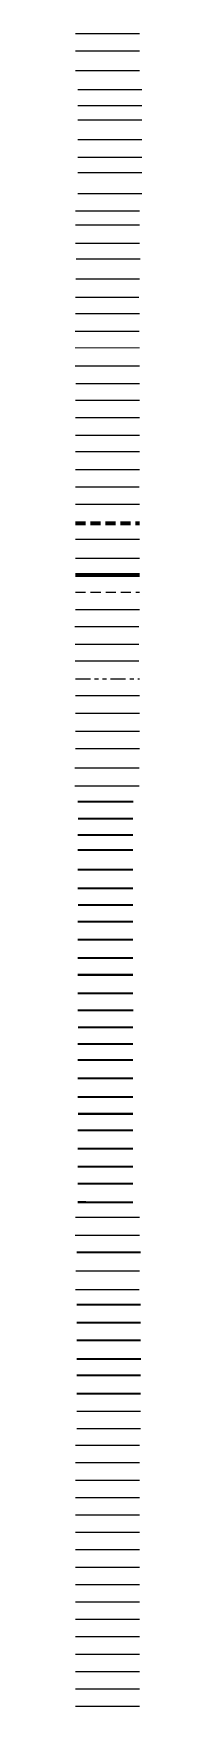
# Model space of a CAD drawing. Header units: feet. Extents: x -18 to 369, y -48 to 98.
# Drawn here: x -12.14 to -10.47, y -48.24 to -6.7 of the extents above; entities that cross this region are included whole.
import ezdxf
from ezdxf.lldxf.tags import DXFTag

# ---------------------------------------------------------------- set-up
doc = ezdxf.new("R2010")
doc.units = ezdxf.units.FT
doc.header["$MEASUREMENT"] = 0
for name, pattern in [('DASHED2', [0.375, 0.25, -0.125]), ('HIDDEN', [0.375, 0.25, -0.125]), ('PHANTOM4', [0.6875, 0.3125, 0.0625, -0.0625, 0.0625, -0.0625, 0.0625, -0.0625])]:
    doc.linetypes.add(name, pattern=pattern)
for name, color, linetype in [('PV-AC-TRENCH', 12, 'ACTR'), ('PV-AG-DC1', 142, 'DC1'), ('PV-AG-DC2', 142, 'AGDC2'), ('PV-AG-DC3', 142, 'AGDC3'), ('PV-AG-DC4', 142, 'AGDC4'), ('PV-AG-LV1', 12, 'AGLV1'), ('PV-AG-LV2', 12, 'AGLV2'), ('PV-AUTOTABLES', 7, 'Continuous'), ('PV-CAB', 102, 'CAB'), ('PV-CABL-120V', 14, '120V'), ('PV-CABL-208V', 14, '208V'), ('PV-CABL-480V', 14, '480V'), ('PV-CABL-FO', 130, 'FIBER'), ('PV-CABL-FO2', 210, 'FO ROUTING #2'), ('PV-CABL-FO3', 80, 'FO ROUTING #3'), ('PV-CABL-FO4', 170, 'FO ROUTING #4'), ('PV-CABL-G1', 159, 'G1'), ('PV-CABL-G2', 104, 'G2'), ('PV-CABL-G3', 112, 'G3'), ('PV-CABL-G4', 64, 'G4'), ('PV-CABL-MV1', 170, 'MV ROUTING #1'), ('PV-CABL-MV10', 130, 'MV ROUTING #10'), ('PV-CABL-MV11', 170, 'MV ROUTING #11'), ('PV-CABL-MV12', 210, 'MV ROUTING #12'), ('PV-CABL-MV13', 170, 'MV ROUTING #13'), ('PV-CABL-MV14', 80, 'MV ROUTING #14'), ('PV-CABL-MV15', 210, 'MV ROUTING #15'), ('PV-CABL-MV16', 10, 'MV ROUTING #16'), ('PV-CABL-MV17', 130, 'MV ROUTING #17'), ('PV-CABL-MV18', 170, 'MV ROUTING #18'), ('PV-CABL-MV19', 80, 'MV ROUTING #19'), ('PV-CABL-MV2', 80, 'MV ROUTING #2'), ('PV-CABL-MV20', 210, 'MV ROUTING #20'), ('PV-CABL-MV21', 10, 'MV ROUTING #21'), ('PV-CABL-MV22', 130, 'MV ROUTING #22'), ('PV-CABL-MV23', 170, 'MV ROUTING #23'), ('PV-CABL-MV24', 210, 'MV ROUTING #24'), ('PV-CABL-MV3', 210, 'MV ROUTING #3'), ('PV-CABL-MV4', 10, 'MV ROUTING #4'), ('PV-CABL-MV5', 130, 'MV ROUTING #5'), ('PV-CABL-MV6', 170, 'MV ROUTING #6'), ('PV-CABL-MV7', 80, 'MV ROUTING #7'), ('PV-CABL-MV8', 210, 'MV ROUTING #8'), ('PV-CABL-MV9', 10, 'MV ROUTING #9'), ('PV-CATV5', 122, 'CATV5'), ('PV-CATV6', 122, 'CATV6'), ('PV-COMM-CU', 42, 'DASHED2'), ('PV-COMM-EQUIP', 52, 'COMMUNICATION'), ('PV-DC-CABL-UG', 6, 'DC ROUTING'), ('PV-DC-EQUP', 22, 'Continuous'), ('PV-DC-TRENCH', 12, 'DCTR'), ('PV-EQUIPM', 255, 'Continuous'), ('PV-GRND-CONN', 94, 'Continuous'), ('PV-HARN', 94, 'Continuous'), ('PV-HR', 74, 'Continuous'), ('PV-INSTRUMENTATION', 7, 'Continuous'), ('PV-INV-PCS', 7, 'Continuous'), ('PV-LBDCMB-BOUNDARY', 7, 'Continuous'), ('PV-LV-EQUP', 212, 'Continuous'), ('PV-LV-TRENCH', 12, 'LVTR'), ('PV-MESS-CABL', 102, 'MESSENGER'), ('PV-MOD-TYP1a', 253, 'Continuous'), ('PV-MOD-TYP1b', 253, 'Continuous'), ('PV-MOD-TYP1c', 253, 'Continuous'), ('PV-MOD-TYP1d', 253, 'Continuous'), ('PV-MOD-TYP2a', 251, 'Continuous'), ('PV-MOD-TYP2b', 251, 'Continuous'), ('PV-MOD-TYP2c', 251, 'Continuous'), ('PV-MOD-TYP2d', 251, 'Continuous'), ('PV-MOD-TYP3a', 250, 'Continuous'), ('PV-MOD-TYP3b', 250, 'Continuous'), ('PV-MOD-TYP3c', 250, 'Continuous'), ('PV-MOD-TYP3d', 250, 'Continuous'), ('PV-MOD-TYP4a', 254, 'Continuous'), ('PV-MOD-TYP4b', 254, 'Continuous'), ('PV-MOD-TYP4c', 254, 'Continuous'), ('PV-MOD-TYP4d', 254, 'Continuous'), ('PV-MV-EQUIP', 162, 'Continuous'), ('PV-OH-MV', 10, 'OVERHEAD'), ('PV-PCS-PAD', 152, 'Continuous'), ('PV-RACK', 132, 'Continuous'), ('PV-SCH-40', 132, 'Continuous'), ('PV-SCH80', 212, 'HIDDEN'), ('PV-TRNK', 212, 'PHANTOM4'), ('PV-UG-DC1', 190, 'UGDC1'), ('PV-UG-DC2', 190, 'UGDC2'), ('PV-UG-DC3', 190, 'UGDC3'), ('PV-UG-DC4', 190, 'UGDC4'), ('PV-UG-LV1', 122, 'UGLV1'), ('PV-UG-LV2', 122, 'UGLV2'), ('PV-VNDR', 8, 'Continuous'), ('PV-WIRE MANAGEMENT', 132, 'Continuous'), ('X-REF', 7, 'Continuous')]:
    doc.layers.add(name, color=color, linetype=linetype)
for name, color, linetype, lineweight in [('PV-FENCE', 5, 'FENCELINE1', 20), ('PV-PCS BOUNDARY', 224, 'DASHED2', 90), ('PV-REGION BOUNDARIES', 232, 'Continuous', 90)]:
    doc.layers.add(name, color=color, linetype=linetype, lineweight=lineweight)
doc.layers.add('VP', color=31, linetype='Continuous', plot=False)
doc.styles.add('NEI-A', font='arial.ttf')
doc.styles.get("Standard").update_dxf_attribs({"font": 'arial.ttf'})
tags = doc.linetypes.add('120V', pattern='A,0.176989,-0.050727,["120V",NEI-A,S=0.1,R=0,X=0,Y=-0.05],-0.379482,0.176989', length=0.784187).pattern_tags.tags
tags[6] = DXFTag(74, 10)
tags = doc.linetypes.add('208V', pattern='A,0.176989,-0.050727,["208V",NEI-A,S=0.1,R=0,X=0,Y=-0.05],-0.379482,0.176989', length=0.784187).pattern_tags.tags
tags[6] = DXFTag(74, 10)
tags = doc.linetypes.add('480V', pattern='A,0.176989,-0.050727,["480V",NEI-A,S=0.1,R=0,X=0,Y=-0.05],-0.379482,0.176989', length=0.784187).pattern_tags.tags
tags[6] = DXFTag(74, 10)
tags = doc.linetypes.add('ACTR', pattern='A,0.176989,-0.00441,["AC TR",NEI-A,S=0.1,R=0,X=0,Y=-0.05],-0.425798,0.176989', length=0.784186).pattern_tags.tags
tags[6] = DXFTag(74, 10)
tags = doc.linetypes.add('AGDC2', pattern='A,0.176989,-0.035266,["DC2",NEI-A,S=0.1,R=0,X=0,Y=-0.05],-0.314734,0.176989', length=0.703978).pattern_tags.tags
tags[6] = DXFTag(74, 10)
tags = doc.linetypes.add('AGDC3', pattern='A,0.176989,-0.035266,["DC3",NEI-A,S=0.1,R=0,X=0,Y=-0.05],-0.314734,0.176989', length=0.703978).pattern_tags.tags
tags[6] = DXFTag(74, 10)
tags = doc.linetypes.add('AGDC4', pattern='A,0.176989,-0.035266,["DC4",NEI-A,S=0.1,R=0,X=0,Y=-0.05],-0.314734,0.176989', length=0.703978).pattern_tags.tags
tags[6] = DXFTag(74, 10)
tags = doc.linetypes.add('AGLV1', pattern='A,0.176989,-0.050716,["LV1",NEI-A,S=0.1,R=0,X=0,Y=-0.05],-0.299284,0.176989', length=0.703978).pattern_tags.tags
tags[6] = DXFTag(74, 10)
tags = doc.linetypes.add('AGLV2', pattern='A,0.176989,-0.050716,["LV2",NEI-A,S=0.1,R=0,X=0,Y=-0.05],-0.299284,0.176989', length=0.703978).pattern_tags.tags
tags[6] = DXFTag(74, 10)
tags = doc.linetypes.add('CAB', pattern='A,0.176989,-0.031378,["CAB",NEI-A,S=0.1,R=0,X=0,Y=-0.05],-0.318622,0.176989', length=0.703978).pattern_tags.tags
tags[6] = DXFTag(74, 10)
tags = doc.linetypes.add('CATV5', pattern='A,0.18216,-0.054518,["CATV5",NEI-A,S=0.1,R=0,X=0,Y=-0.05],-0.505136,0.176989', length=0.918803).pattern_tags.tags
tags[6] = DXFTag(74, 10)
tags = doc.linetypes.add('CATV6', pattern='A,0.18216,-0.054518,["CATV6",NEI-A,S=0.1,R=0,X=0,Y=-0.05],-0.505136,0.176989', length=0.918803).pattern_tags.tags
tags[6] = DXFTag(74, 10)
tags = doc.linetypes.add('COMMS', pattern='A,0,-2.4e-05,0.176985,-0.034911,["COMMS",NEI-A,S=0.1,R=0.359014,X=0,Y=-0.049632],-0.572284,0.176985,-4e-06', length=0.961193).pattern_tags.tags
tags[10] = DXFTag(74, 10)
doc.linetypes.add('COMMUNICATION', pattern='A,0.45,-0.25,["COM",Standard,S=0.1,R=0,X=-0.15,Y=-0.05],-0.3', length=1)
tags = doc.linetypes.add('DC ROUTING', pattern='A,1,-0.25,0,0.1,-0.25,["DC",NEI-A,S=0.5,R=0,X=0,Y=-0.2],-1.99', length=3.59).pattern_tags.tags
tags[12] = DXFTag(74, 10)
tags = doc.linetypes.add('DC1', pattern='A,0.176989,-0.035266,["DC1",NEI-A,S=0.1,R=0,X=0,Y=-0.05],-0.314734,0.176989', length=0.703978).pattern_tags.tags
tags[6] = DXFTag(74, 10)
tags = doc.linetypes.add('DCTR', pattern='A,0.176989,-0.000454,["DC TR",NEI-A,S=0.1,R=0,X=0,Y=-0.05],-0.429755,0.176989', length=0.784187).pattern_tags.tags
tags[6] = DXFTag(74, 10)
doc.linetypes.add('FENCELINE1', pattern='A,0.25,-0.1,[133,ltypeshp.shx,S=0.1,R=0,X=-0.1,Y=0],-0.1,1', length=1.45)
tags = doc.linetypes.add('FIBER', pattern='A,0.376989,-0.053001,["FO",NEI-A,S=0.1,R=0,X=0,Y=-0.05],-0.246999,0.376989', length=1.053978).pattern_tags.tags
tags[6] = DXFTag(74, 10)
tags = doc.linetypes.add('FO ROUTING #2', pattern='A,1,-0.25,0,0.1,-0.25,["FO2",NEI-A,S=0.5,R=0,X=0,Y=-0.2],-1.99', length=3.59).pattern_tags.tags
tags[12] = DXFTag(74, 10)
tags = doc.linetypes.add('FO ROUTING #3', pattern='A,1,-0.25,0,0.1,-0.25,["FO3",NEI-A,S=0.5,R=0,X=0,Y=-0.2],-1.99', length=3.59).pattern_tags.tags
tags[12] = DXFTag(74, 10)
tags = doc.linetypes.add('FO ROUTING #4', pattern='A,1,-0.25,0,0.1,-0.25,["FO4",NEI-A,S=0.5,R=0,X=0,Y=-0.2],-1.99', length=3.59).pattern_tags.tags
tags[12] = DXFTag(74, 10)
tags = doc.linetypes.add('G1', pattern='A,0.176989,-0.056821,["G1",NEI-A,S=0.1,R=0,X=0,Y=-0.05],-0.243179,0.176989', length=0.653978).pattern_tags.tags
tags[6] = DXFTag(74, 10)
tags = doc.linetypes.add('G2', pattern='A,0.176989,-0.056821,["G2",NEI-A,S=0.1,R=0,X=0,Y=-0.05],-0.243179,0.176989', length=0.653978).pattern_tags.tags
tags[6] = DXFTag(74, 10)
tags = doc.linetypes.add('G3', pattern='A,0.176989,-0.056821,["G3",NEI-A,S=0.1,R=0,X=0,Y=-0.05],-0.243179,0.176989', length=0.653978).pattern_tags.tags
tags[6] = DXFTag(74, 10)
tags = doc.linetypes.add('G4', pattern='A,0.176989,-0.056821,["G4",NEI-A,S=0.1,R=0,X=0,Y=-0.05],-0.243179,0.176989', length=0.653978).pattern_tags.tags
tags[6] = DXFTag(74, 10)
tags = doc.linetypes.add('LVTR', pattern='A,0.176989,-0.015904,["LV TR",NEI-A,S=0.1,R=0,X=0,Y=-0.05],-0.414304,0.176989', length=0.784186).pattern_tags.tags
tags[6] = DXFTag(74, 10)
tags = doc.linetypes.add('MESSENGER', pattern='A,0.176989,-0.031547,["MESS",NEI-A,S=0.1,R=0,X=0,Y=-0.05],-0.429956,0.176989', length=0.815481).pattern_tags.tags
tags[6] = DXFTag(74, 10)
tags = doc.linetypes.add('MV ROUTING #1', pattern='A,1,-0.25,0,0.1,-0.25,["MV1",NEI-A,S=0.5,R=0,X=0,Y=-0.2],-1.99', length=3.59).pattern_tags.tags
tags[12] = DXFTag(74, 10)
tags = doc.linetypes.add('MV ROUTING #10', pattern='A,1,-0.25,0,0.1,-0.25,["MV10",NEI-A,S=0.5,R=0,X=0,Y=-0.2],-1.99', length=3.59).pattern_tags.tags
tags[12] = DXFTag(74, 10)
tags = doc.linetypes.add('MV ROUTING #11', pattern='A,1,-0.25,0,0.1,-0.25,["MV11",NEI-A,S=0.5,R=0,X=0,Y=-0.2],-1.99', length=3.59).pattern_tags.tags
tags[12] = DXFTag(74, 10)
tags = doc.linetypes.add('MV ROUTING #12', pattern='A,1,-0.25,0,0.1,-0.25,["MV12",NEI-A,S=0.5,R=0,X=0,Y=-0.2],-1.99', length=3.59).pattern_tags.tags
tags[12] = DXFTag(74, 10)
tags = doc.linetypes.add('MV ROUTING #13', pattern='A,1,-0.25,0,0.1,-0.25,["MV13",NEI-A,S=0.5,R=0,X=0,Y=-0.2],-1.99', length=3.59).pattern_tags.tags
tags[12] = DXFTag(74, 10)
tags = doc.linetypes.add('MV ROUTING #14', pattern='A,1,-0.25,0,0.1,-0.25,["MV14",NEI-A,S=0.5,R=0,X=0,Y=-0.2],-1.99', length=3.59).pattern_tags.tags
tags[12] = DXFTag(74, 10)
tags = doc.linetypes.add('MV ROUTING #15', pattern='A,1,-0.25,0,0.1,-0.25,["MV15",NEI-A,S=0.5,R=0,X=0,Y=-0.2],-1.99', length=3.59).pattern_tags.tags
tags[12] = DXFTag(74, 10)
tags = doc.linetypes.add('MV ROUTING #16', pattern='A,1,-0.25,0,0.1,-0.25,["MV16",NEI-A,S=0.5,R=0,X=0,Y=-0.2],-1.99', length=3.59).pattern_tags.tags
tags[12] = DXFTag(74, 10)
tags = doc.linetypes.add('MV ROUTING #17', pattern='A,1,-0.25,0,0.1,-0.25,["MV17",NEI-A,S=0.5,R=0,X=0,Y=-0.2],-1.99', length=3.59).pattern_tags.tags
tags[12] = DXFTag(74, 10)
tags = doc.linetypes.add('MV ROUTING #18', pattern='A,1,-0.25,0,0.1,-0.25,["MV18",NEI-A,S=0.5,R=0,X=0,Y=-0.2],-1.99', length=3.59).pattern_tags.tags
tags[12] = DXFTag(74, 10)
tags = doc.linetypes.add('MV ROUTING #19', pattern='A,1,-0.25,0,0.1,-0.25,["MV19",NEI-A,S=0.5,R=0,X=0,Y=-0.2],-1.99', length=3.59).pattern_tags.tags
tags[12] = DXFTag(74, 10)
tags = doc.linetypes.add('MV ROUTING #2', pattern='A,1,-0.25,0,0.1,-0.25,["MV2",NEI-A,S=0.5,R=0,X=0,Y=-0.2],-1.99', length=3.59).pattern_tags.tags
tags[12] = DXFTag(74, 10)
tags = doc.linetypes.add('MV ROUTING #20', pattern='A,1,-0.25,0,0.1,-0.25,["MV20",NEI-A,S=0.5,R=0,X=0,Y=-0.2],-1.99', length=3.59).pattern_tags.tags
tags[12] = DXFTag(74, 10)
tags = doc.linetypes.add('MV ROUTING #21', pattern='A,1,-0.25,0,0.1,-0.25,["MV21",NEI-A,S=0.5,R=0,X=0,Y=-0.2],-1.99', length=3.59).pattern_tags.tags
tags[12] = DXFTag(74, 10)
tags = doc.linetypes.add('MV ROUTING #22', pattern='A,1,-0.25,0,0.1,-0.25,["MV22",NEI-A,S=0.5,R=0,X=0,Y=-0.2],-1.99', length=3.59).pattern_tags.tags
tags[12] = DXFTag(74, 10)
tags = doc.linetypes.add('MV ROUTING #23', pattern='A,1,-0.25,0,0.1,-0.25,["MV23",NEI-A,S=0.5,R=0,X=0,Y=-0.2],-1.99', length=3.59).pattern_tags.tags
tags[12] = DXFTag(74, 10)
tags = doc.linetypes.add('MV ROUTING #24', pattern='A,1,-0.25,0,0.1,-0.25,["MV24",NEI-A,S=0.5,R=0,X=0,Y=-0.2],-1.99', length=3.59).pattern_tags.tags
tags[12] = DXFTag(74, 10)
tags = doc.linetypes.add('MV ROUTING #3', pattern='A,1,-0.25,0,0.1,-0.25,["MV3",NEI-A,S=0.5,R=0,X=0,Y=-0.2],-1.5', length=3.1).pattern_tags.tags
tags[12] = DXFTag(74, 10)
tags = doc.linetypes.add('MV ROUTING #4', pattern='A,1,-0.25,0,0.1,-0.25,["MV4",NEI-A,S=0.5,R=0,X=0,Y=-0.2],-1.5', length=3.1).pattern_tags.tags
tags[12] = DXFTag(74, 10)
tags = doc.linetypes.add('MV ROUTING #5', pattern='A,1,-0.25,0,0.1,-0.25,["MV5",NEI-A,S=0.5,R=0,X=0,Y=-0.2],-1.5', length=3.1).pattern_tags.tags
tags[12] = DXFTag(74, 10)
tags = doc.linetypes.add('MV ROUTING #6', pattern='A,1,-0.25,0,0.1,-0.25,["MV6",NEI-A,S=0.5,R=0,X=0,Y=-0.2],-1.5', length=3.1).pattern_tags.tags
tags[12] = DXFTag(74, 10)
tags = doc.linetypes.add('MV ROUTING #7', pattern='A,1,-0.25,0,0.1,-0.25,["MV7",NEI-A,S=0.5,R=0,X=0,Y=-0.2],-1.5', length=3.1).pattern_tags.tags
tags[12] = DXFTag(74, 10)
tags = doc.linetypes.add('MV ROUTING #8', pattern='A,1,-0.25,0,0.1,-0.25,["MV8",NEI-A,S=0.5,R=0,X=0,Y=-0.2],-1.5', length=3.1).pattern_tags.tags
tags[12] = DXFTag(74, 10)
tags = doc.linetypes.add('MV ROUTING #9', pattern='A,1,-0.25,0,0.1,-0.25,["MV9",NEI-A,S=0.5,R=0,X=0,Y=-0.2],-1.5', length=3.1).pattern_tags.tags
tags[12] = DXFTag(74, 10)
tags = doc.linetypes.add('OVERHEAD', pattern='A,0.226989,-0.048636,["OHE",NEI-A,S=0.1,R=0,X=0,Y=-0.05],-0.351364,0.226989', length=0.853978).pattern_tags.tags
tags[6] = DXFTag(74, 10)
tags = doc.linetypes.add('UGDC1', pattern='A,0.176989,-0.035266,["DC1",NEI-A,S=0.1,R=0,X=0,Y=-0.05],-0.314734,0.176989', length=0.703978).pattern_tags.tags
tags[6] = DXFTag(74, 10)
tags = doc.linetypes.add('UGDC2', pattern='A,0.176989,-0.035266,["DC2",NEI-A,S=0.1,R=0,X=0,Y=-0.05],-0.314734,0.176989', length=0.703978).pattern_tags.tags
tags[6] = DXFTag(74, 10)
tags = doc.linetypes.add('UGDC3', pattern='A,0.176989,-0.035266,["DC3",NEI-A,S=0.1,R=0,X=0,Y=-0.05],-0.314734,0.176989', length=0.703978).pattern_tags.tags
tags[6] = DXFTag(74, 10)
tags = doc.linetypes.add('UGDC4', pattern='A,0.176989,-0.035266,["DC4",NEI-A,S=0.1,R=0,X=0,Y=-0.05],-0.314734,0.176989', length=0.703978).pattern_tags.tags
tags[6] = DXFTag(74, 10)
tags = doc.linetypes.add('UGLV1', pattern='A,0.176989,-0.050716,["LV1",NEI-A,S=0.1,R=0,X=0,Y=-0.05],-0.299284,0.176989', length=0.703978).pattern_tags.tags
tags[6] = DXFTag(74, 10)
tags = doc.linetypes.add('UGLV2', pattern='A,0.176989,-0.050716,["LV2",NEI-A,S=0.1,R=0,X=0,Y=-0.05],-0.299284,0.176989', length=0.703978).pattern_tags.tags
tags[6] = DXFTag(74, 10)

msp = doc.modelspace()

# ---------------------------------------------------------------- linework, layer by layer
at = {"layer": 'PV-AC-TRENCH'}
msp.add_line((-12.141, -21.429), (-10.553, -21.429), dxfattribs=at)
at = {"layer": 'PV-AG-DC1'}
msp.add_lwpolyline([(-12.129, -6.702), (-10.532, -6.702)], dxfattribs=at)
at = {"layer": 'PV-AG-DC2'}
msp.add_lwpolyline([(-12.129, -7.136), (-10.532, -7.136)], dxfattribs=at)
at = {"layer": 'PV-AG-DC3'}
msp.add_lwpolyline([(-12.129, -7.621), (-10.532, -7.621)], dxfattribs=at)
msp.add_lwpolyline([(-12.129, -7.621), (-10.532, -7.621)], dxfattribs=at)
at = {"layer": 'PV-AG-DC4'}
msp.add_lwpolyline([(-12.07, -8.091), (-10.473, -8.091)], dxfattribs=at)
at = {"layer": 'PV-AG-LV1'}
msp.add_lwpolyline([(-12.07, -8.489), (-10.473, -8.489)], dxfattribs=at)
at = {"layer": 'PV-AG-LV2'}
msp.add_lwpolyline([(-12.07, -8.849), (-10.473, -8.849)], dxfattribs=at)
at = {"layer": 'PV-AUTOTABLES', "const_width": 0.05}
msp.add_lwpolyline([(-12.098, -40.019), (-10.508, -40.019)], dxfattribs=at)
at = {"layer": 'PV-CAB'}
msp.add_lwpolyline([(-12.072, -9.331), (-10.478, -9.331)], dxfattribs=at)
at = {"layer": 'PV-CABL-120V'}
msp.add_lwpolyline([(-12.069, -9.774), (-10.476, -9.774)], dxfattribs=at)
at = {"layer": 'PV-CABL-208V'}
msp.add_lwpolyline([(-12.069, -10.155), (-10.476, -10.155)], dxfattribs=at)
at = {"layer": 'PV-CABL-480V'}
msp.add_lwpolyline([(-12.069, -10.677), (-10.476, -10.677)], dxfattribs=at)
at = {"layer": 'PV-CABL-FO', "const_width": 0.05}
msp.add_lwpolyline([(-12.098, -36.964), (-10.508, -36.964)], dxfattribs=at)
at = {"layer": 'PV-CABL-FO2', "ltscale": 0.2, "const_width": 0.05}
msp.add_lwpolyline([(-12.098, -38.264), (-10.508, -38.264)], dxfattribs=at)
at = {"layer": 'PV-CABL-FO3', "ltscale": 0.2, "const_width": 0.05}
msp.add_lwpolyline([(-12.098, -38.706), (-10.508, -38.706)], dxfattribs=at)
at = {"layer": 'PV-CABL-FO4', "ltscale": 0.2, "const_width": 0.05}
msp.add_lwpolyline([(-12.098, -39.147), (-10.508, -39.147)], dxfattribs=at)
at = {"layer": 'PV-CABL-G1', "linetype": 'G1'}
msp.add_lwpolyline([(-12.129, -11.104), (-10.535, -11.104)], dxfattribs=at)
at = {"layer": 'PV-CABL-G2', "linetype": 'G2'}
msp.add_lwpolyline([(-12.128, -11.454), (-10.535, -11.454)], dxfattribs=at)
at = {"layer": 'PV-CABL-G3'}
msp.add_lwpolyline([(-12.129, -11.906), (-10.535, -11.906)], dxfattribs=at)
at = {"layer": 'PV-CABL-G4', "linetype": 'G4'}
msp.add_lwpolyline([(-12.114, -12.296), (-10.521, -12.296)], dxfattribs=at)
at = {"layer": 'PV-CABL-MV1', "ltscale": 0.2, "const_width": 0.05, "flags": 128}
msp.add_lwpolyline([(-12.073, -25.772), (-10.69, -25.772)], dxfattribs=at)
at = {"layer": 'PV-CABL-MV10', "ltscale": 0.2, "const_width": 0.05, "flags": 128}
msp.add_lwpolyline([(-12.073, -29.656), (-10.695, -29.657)], dxfattribs=at)
at = {"layer": 'PV-CABL-MV11', "ltscale": 0.2, "const_width": 0.05, "flags": 128}
msp.add_lwpolyline([(-12.073, -30.074), (-10.7, -30.074)], dxfattribs=at)
at = {"layer": 'PV-CABL-MV12', "ltscale": 0.2, "const_width": 0.05, "flags": 128}
msp.add_lwpolyline([(-12.073, -30.535), (-10.7, -30.536)], dxfattribs=at)
at = {"layer": 'PV-CABL-MV13', "ltscale": 0.2, "const_width": 0.05, "flags": 128}
msp.add_lwpolyline([(-12.073, -30.955), (-10.69, -30.955)], dxfattribs=at)
at = {"layer": 'PV-CABL-MV14', "ltscale": 0.2, "const_width": 0.05, "flags": 128}
msp.add_lwpolyline([(-12.066, -31.377), (-10.693, -31.377)], dxfattribs=at)
at = {"layer": 'PV-CABL-MV15', "ltscale": 0.2, "const_width": 0.05, "flags": 128}
msp.add_lwpolyline([(-12.07, -31.789), (-10.697, -31.789)], dxfattribs=at)
at = {"layer": 'PV-CABL-MV16', "ltscale": 0.2, "const_width": 0.05, "flags": 128}
msp.add_lwpolyline([(-12.073, -32.187), (-10.7, -32.188)], dxfattribs=at)
at = {"layer": 'PV-CABL-MV17', "ltscale": 0.2, "const_width": 0.05, "flags": 128}
msp.add_lwpolyline([(-12.07, -32.643), (-10.697, -32.643)], dxfattribs=at)
at = {"layer": 'PV-CABL-MV18', "ltscale": 0.2, "const_width": 0.05, "flags": 128}
msp.add_lwpolyline([(-12.073, -33.108), (-10.7, -33.109)], dxfattribs=at)
at = {"layer": 'PV-CABL-MV19', "ltscale": 0.2, "const_width": 0.05, "flags": 128}
msp.add_lwpolyline([(-12.066, -33.525), (-10.693, -33.525)], dxfattribs=at)
at = {"layer": 'PV-CABL-MV2', "ltscale": 0.2, "const_width": 0.05, "flags": 128}
msp.add_lwpolyline([(-12.066, -26.194), (-10.693, -26.194)], dxfattribs=at)
at = {"layer": 'PV-CABL-MV20', "ltscale": 0.2, "const_width": 0.05, "flags": 128}
msp.add_lwpolyline([(-12.07, -33.935), (-10.697, -33.935)], dxfattribs=at)
at = {"layer": 'PV-CABL-MV21', "ltscale": 0.2, "const_width": 0.05, "flags": 128}
msp.add_lwpolyline([(-12.073, -34.386), (-10.7, -34.386)], dxfattribs=at)
at = {"layer": 'PV-CABL-MV22', "ltscale": 0.2, "const_width": 0.05, "flags": 128}
msp.add_lwpolyline([(-12.073, -34.84), (-10.695, -34.84)], dxfattribs=at)
at = {"layer": 'PV-CABL-MV23', "ltscale": 0.2, "const_width": 0.05, "flags": 128}
msp.add_lwpolyline([(-12.073, -35.257), (-10.7, -35.257)], dxfattribs=at)
at = {"layer": 'PV-CABL-MV24', "ltscale": 0.2, "const_width": 0.05, "flags": 128}
msp.add_lwpolyline([(-12.073, -35.718), (-10.7, -35.719)], dxfattribs=at)
at = {"layer": 'PV-CABL-MV3', "ltscale": 0.2, "const_width": 0.05, "flags": 128}
msp.add_lwpolyline([(-12.07, -26.606), (-10.697, -26.606)], dxfattribs=at)
at = {"layer": 'PV-CABL-MV4', "ltscale": 0.2, "const_width": 0.05, "flags": 128}
msp.add_lwpolyline([(-12.073, -26.972), (-10.7, -26.973)], dxfattribs=at)
at = {"layer": 'PV-CABL-MV5', "ltscale": 0.2, "const_width": 0.05, "flags": 128}
msp.add_lwpolyline([(-12.07, -27.46), (-10.697, -27.46)], dxfattribs=at)
at = {"layer": 'PV-CABL-MV6', "ltscale": 0.2, "const_width": 0.05, "flags": 128}
msp.add_lwpolyline([(-12.073, -27.925), (-10.7, -27.925)], dxfattribs=at)
at = {"layer": 'PV-CABL-MV7', "ltscale": 0.2, "const_width": 0.05, "flags": 128}
msp.add_lwpolyline([(-12.066, -28.342), (-10.693, -28.342)], dxfattribs=at)
at = {"layer": 'PV-CABL-MV8', "ltscale": 0.2, "const_width": 0.05, "flags": 128}
msp.add_lwpolyline([(-12.07, -28.752), (-10.697, -28.752)], dxfattribs=at)
at = {"layer": 'PV-CABL-MV9', "ltscale": 0.2, "const_width": 0.05, "flags": 128}
msp.add_lwpolyline([(-12.073, -29.203), (-10.7, -29.203)], dxfattribs=at)
at = {"layer": 'PV-CATV5'}
msp.add_lwpolyline([(-12.115, -12.791), (-10.536, -12.791)], dxfattribs=at)
at = {"layer": 'PV-CATV6'}
msp.add_lwpolyline([(-12.129, -13.247), (-10.55, -13.247)], dxfattribs=at)
at = {"layer": 'PV-COMM-CU', "linetype": 'Continuous'}
msp.add_line((-12.121, -37.425), (-10.538, -37.425), dxfattribs=at)
at = {"layer": 'PV-COMM-EQUIP', "linetype": 'COMMS'}
msp.add_lwpolyline([(-12.129, -37.886), (-10.541, -37.885)], dxfattribs=at)
at = {"layer": 'PV-DC-CABL-UG', "ltscale": 0.2, "const_width": 0.05}
msp.add_lwpolyline([(-12.098, -39.61), (-10.496, -39.61)], dxfattribs=at)
at = {"layer": 'PV-DC-EQUP'}
msp.add_line((-12.13, -13.653), (-10.537, -13.653), dxfattribs=at)
at = {"layer": 'PV-DC-TRENCH'}
msp.add_line((-12.135, -21.865), (-10.547, -21.865), dxfattribs=at)
at = {"layer": 'PV-EQUIPM', "color": 0}
msp.add_line((-12.135, -14.09), (-10.542, -14.09), dxfattribs=at)
at = {"layer": 'PV-FENCE', "ltscale": 0.5}
msp.add_line((-12.135, -14.511), (-10.536, -14.511), dxfattribs=at)
at = {"layer": 'PV-GRND-CONN'}
msp.add_line((-12.135, -14.953), (-10.535, -14.953), dxfattribs=at)
at = {"layer": 'PV-HARN'}
msp.add_line((-12.122, -15.392), (-10.532, -15.392), dxfattribs=at)
at = {"layer": 'PV-HR'}
msp.add_line((-12.131, -15.805), (-10.534, -15.805), dxfattribs=at)
at = {"layer": 'PV-INSTRUMENTATION'}
msp.add_line((-12.125, -16.233), (-10.538, -16.233), dxfattribs=at)
at = {"layer": 'PV-INV-PCS', "const_width": 0.05}
msp.add_lwpolyline([(-12.098, -40.474), (-10.508, -40.474)], dxfattribs=at)
at = {"layer": 'PV-LBDCMB-BOUNDARY'}
msp.add_line((-12.125, -16.673), (-10.538, -16.673), dxfattribs=at)
at = {"layer": 'PV-LV-EQUP'}
msp.add_line((-12.125, -17.082), (-10.538, -17.082), dxfattribs=at)
at = {"layer": 'PV-LV-TRENCH'}
msp.add_line((-12.135, -22.277), (-10.547, -22.277), dxfattribs=at)
at = {"layer": 'PV-MESS-CABL'}
msp.add_lwpolyline([(-10.534, -17.538), (-12.125, -17.538)], dxfattribs=at)
at = {"layer": 'PV-MOD-TYP1a'}
msp.add_lwpolyline([(-10.534, -41.762), (-12.125, -41.762)], dxfattribs=at)
at = {"layer": 'PV-MOD-TYP1b'}
msp.add_lwpolyline([(-10.534, -42.193), (-12.125, -42.193)], dxfattribs=at)
at = {"layer": 'PV-MOD-TYP1c'}
msp.add_lwpolyline([(-10.534, -42.625), (-12.125, -42.625)], dxfattribs=at)
at = {"layer": 'PV-MOD-TYP1d'}
msp.add_lwpolyline([(-10.534, -43.057), (-12.125, -43.057)], dxfattribs=at)
at = {"layer": 'PV-MOD-TYP2a'}
msp.add_lwpolyline([(-10.534, -43.489), (-12.125, -43.489)], dxfattribs=at)
at = {"layer": 'PV-MOD-TYP2b'}
msp.add_lwpolyline([(-10.534, -43.921), (-12.125, -43.921)], dxfattribs=at)
at = {"layer": 'PV-MOD-TYP2c'}
msp.add_lwpolyline([(-10.534, -44.353), (-12.125, -44.353)], dxfattribs=at)
at = {"layer": 'PV-MOD-TYP2d'}
msp.add_lwpolyline([(-10.534, -44.785), (-12.125, -44.785)], dxfattribs=at)
at = {"layer": 'PV-MOD-TYP3a'}
msp.add_lwpolyline([(-10.534, -45.217), (-12.125, -45.217)], dxfattribs=at)
at = {"layer": 'PV-MOD-TYP3b'}
msp.add_lwpolyline([(-10.534, -45.649), (-12.125, -45.649)], dxfattribs=at)
at = {"layer": 'PV-MOD-TYP3c'}
msp.add_lwpolyline([(-10.534, -46.081), (-12.125, -46.081)], dxfattribs=at)
at = {"layer": 'PV-MOD-TYP3d'}
msp.add_lwpolyline([(-10.534, -46.513), (-12.125, -46.513)], dxfattribs=at)
at = {"layer": 'PV-MOD-TYP4a'}
msp.add_lwpolyline([(-10.534, -46.945), (-12.125, -46.945)], dxfattribs=at)
at = {"layer": 'PV-MOD-TYP4b'}
msp.add_lwpolyline([(-10.534, -47.376), (-12.125, -47.376)], dxfattribs=at)
at = {"layer": 'PV-MOD-TYP4c'}
msp.add_lwpolyline([(-10.534, -47.808), (-12.125, -47.808)], dxfattribs=at)
at = {"layer": 'PV-MOD-TYP4d'}
msp.add_lwpolyline([(-10.534, -48.24), (-12.125, -48.24)], dxfattribs=at)
at = {"layer": 'PV-MV-EQUIP'}
msp.add_line((-12.125, -17.962), (-10.541, -17.962), dxfattribs=at)
at = {"layer": 'PV-OH-MV'}
msp.add_lwpolyline([(-12.131, -18.391), (-10.534, -18.391)], dxfattribs=at)
at = {"layer": 'PV-PCS BOUNDARY'}
msp.add_lwpolyline([(-12.131, -18.863), (-10.534, -18.863)], dxfattribs=at)
at = {"layer": 'PV-PCS-PAD'}
msp.add_lwpolyline([(-12.131, -19.256), (-10.534, -19.256)], dxfattribs=at)
at = {"layer": 'PV-RACK'}
msp.add_lwpolyline([(-12.131, -19.733), (-10.534, -19.733)], dxfattribs=at)
at = {"layer": 'PV-REGION BOUNDARIES'}
msp.add_lwpolyline([(-12.129, -20.14), (-10.535, -20.14)], dxfattribs=at)
at = {"layer": 'PV-SCH-40'}
msp.add_line((-12.125, -21), (-10.532, -21), dxfattribs=at)
at = {"layer": 'PV-SCH80'}
msp.add_line((-12.125, -20.576), (-10.537, -20.576), dxfattribs=at)
at = {"layer": 'PV-TRNK'}
msp.add_lwpolyline([(-12.129, -22.728), (-10.532, -22.728)], dxfattribs=at)
at = {"layer": 'PV-UG-DC1'}
msp.add_lwpolyline([(-12.129, -23.142), (-10.532, -23.142)], dxfattribs=at)
at = {"layer": 'PV-UG-DC2'}
msp.add_lwpolyline([(-12.129, -23.578), (-10.532, -23.578)], dxfattribs=at)
at = {"layer": 'PV-UG-DC3'}
msp.add_lwpolyline([(-12.129, -24.026), (-10.532, -24.026)], dxfattribs=at)
msp.add_lwpolyline([(-12.129, -24.026), (-10.532, -24.026)], dxfattribs=at)
at = {"layer": 'PV-UG-DC4'}
msp.add_lwpolyline([(-12.129, -24.454), (-10.532, -24.454)], dxfattribs=at)
at = {"layer": 'PV-UG-LV1'}
msp.add_lwpolyline([(-12.14, -24.935), (-10.543, -24.935)], dxfattribs=at)
at = {"layer": 'PV-UG-LV2'}
msp.add_lwpolyline([(-12.14, -25.38), (-10.543, -25.38)], dxfattribs=at)
at = {"layer": 'PV-VNDR'}
msp.add_line((-12.129, -36.088), (-10.538, -36.088), dxfattribs=at)
at = {"layer": 'PV-WIRE MANAGEMENT'}
msp.add_line((-12.134, -36.538), (-10.532, -36.538), dxfattribs=at)
at = {"layer": 'VP'}
msp.add_lwpolyline([(-12.098, -41.338), (-10.508, -41.338)], dxfattribs=at)
at = {"layer": 'X-REF'}
msp.add_lwpolyline([(-12.098, -40.906), (-10.508, -40.906)], dxfattribs=at)

doc.saveas('drawing.dxf')
